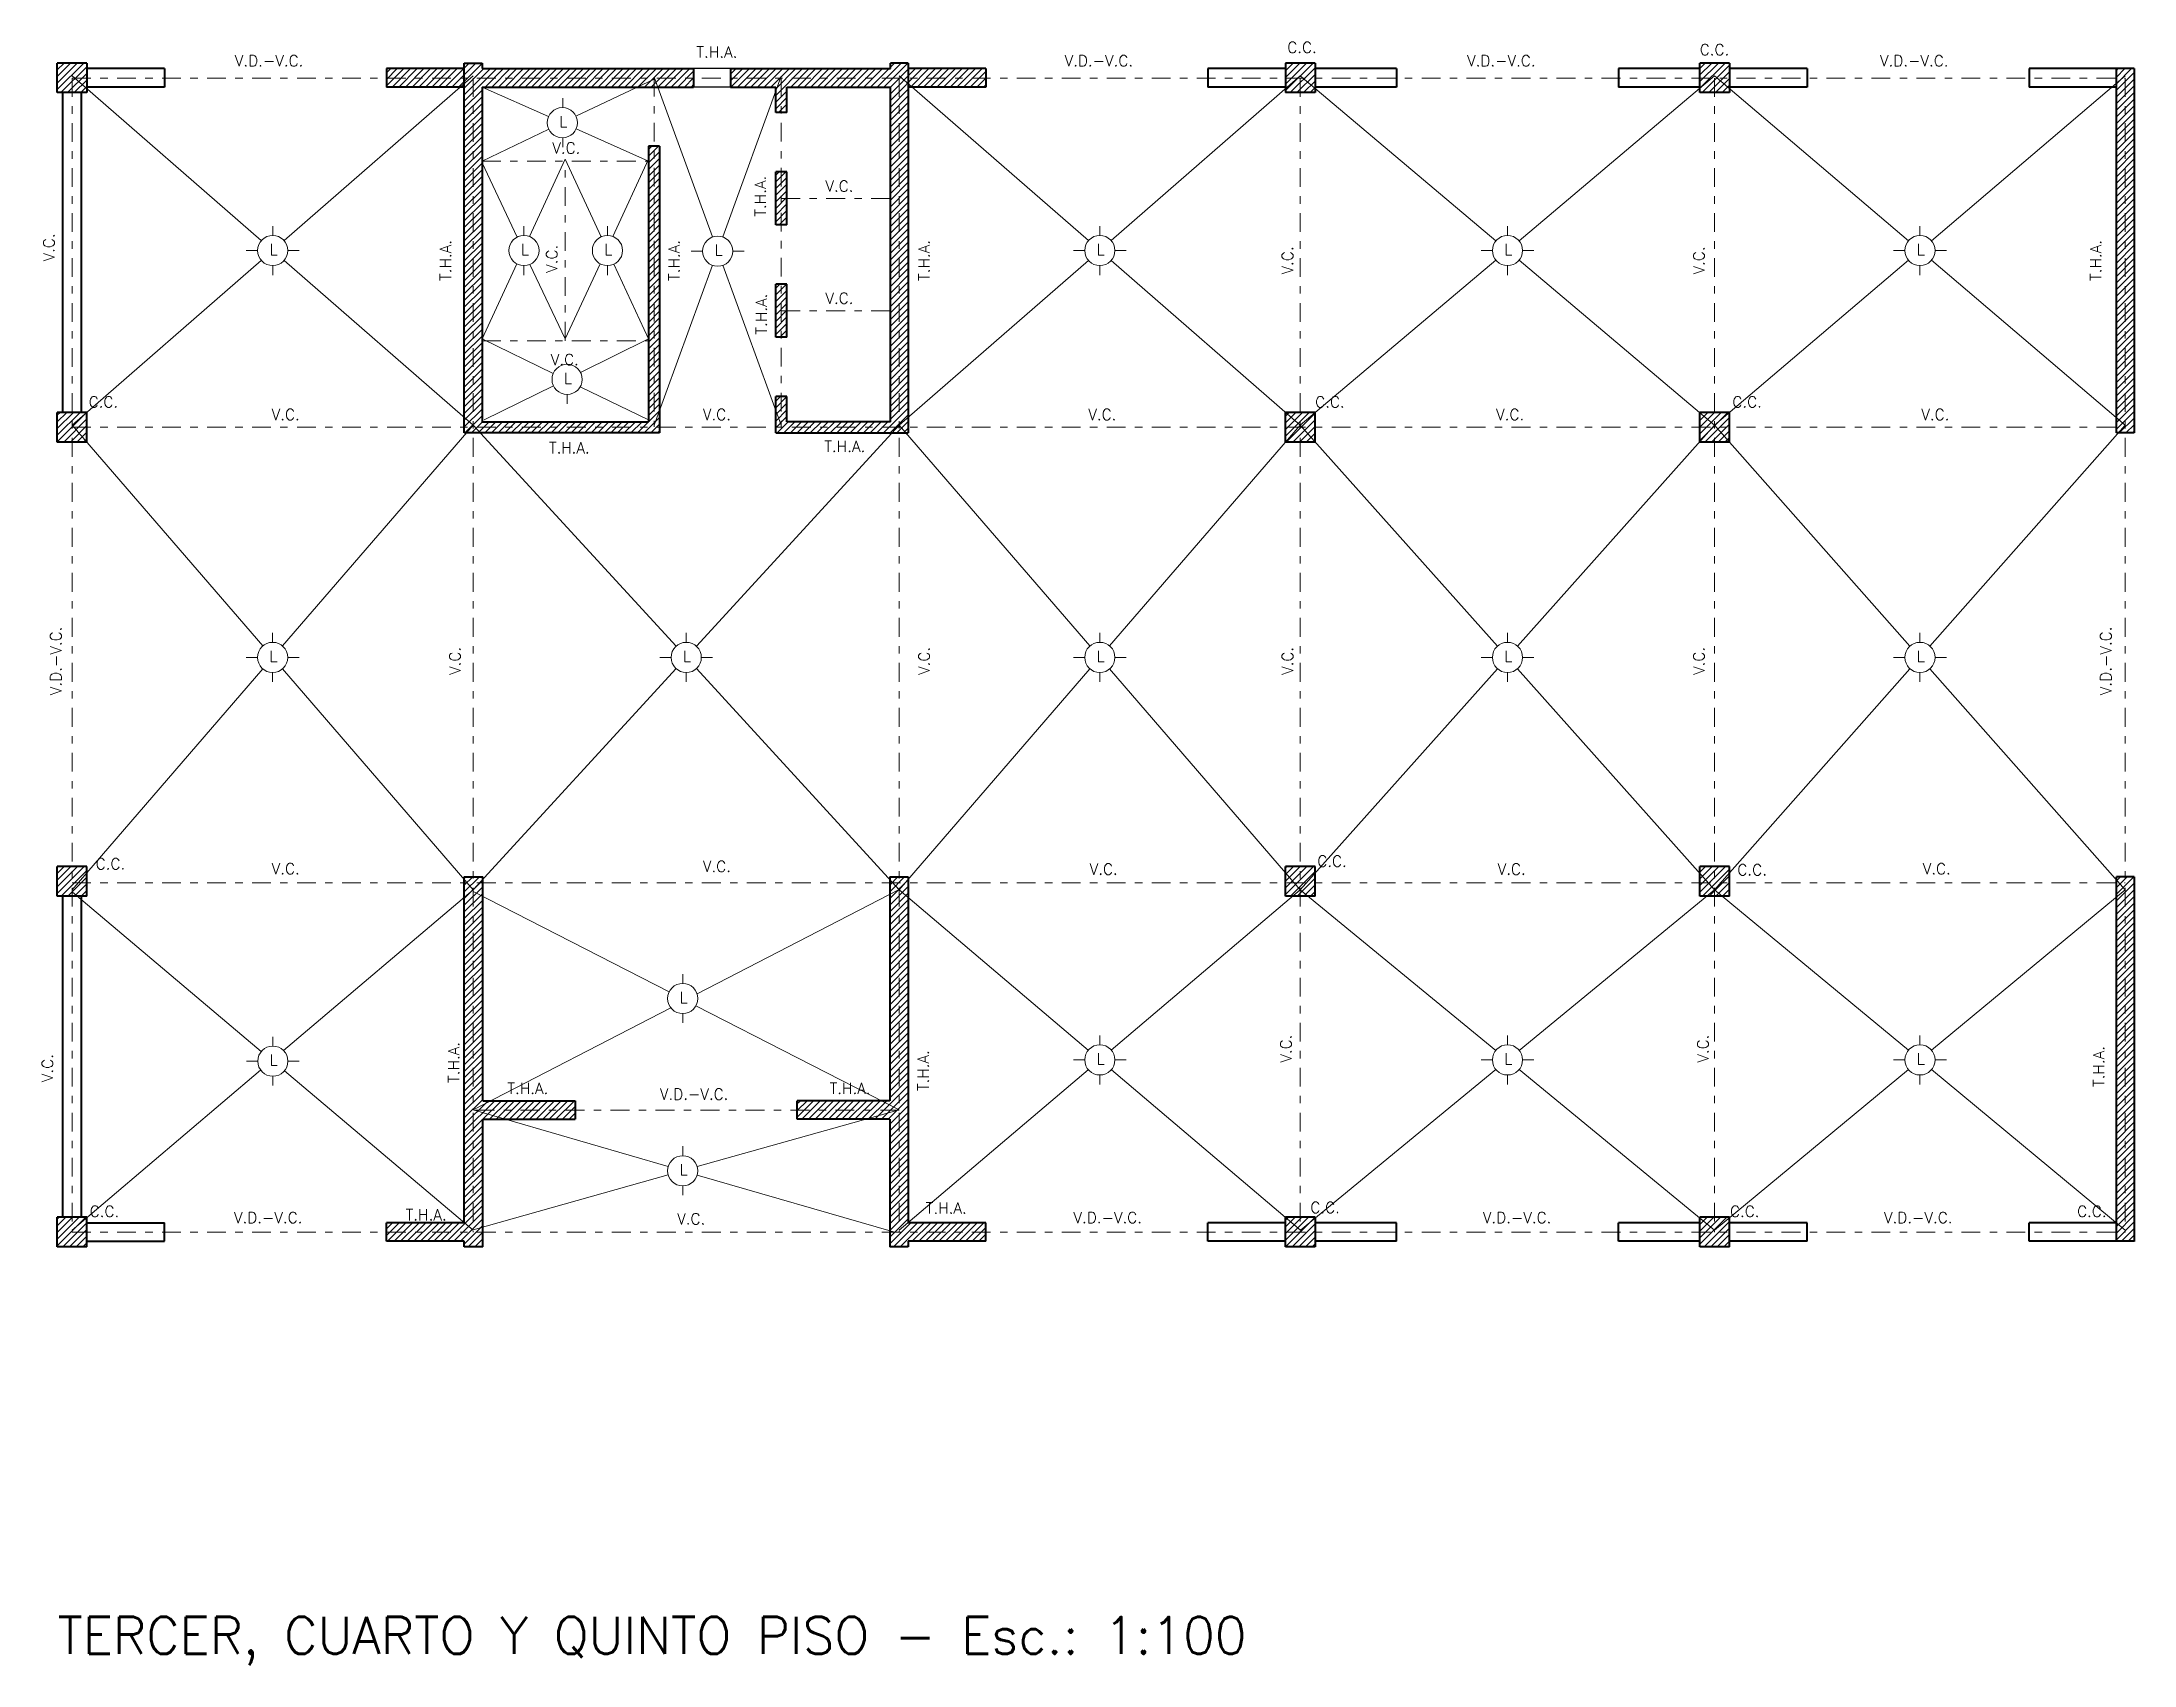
# Model space of a CAD drawing. Extents: x 952 to 1351, y -109 to 188.
# Drawn here: x 1158.03 to 1186.31, y -44.75 to -22.81 of the extents above; entities that cross this region are included whole.
import ezdxf

# ---------------------------------------------------------------- set-up
doc = ezdxf.new("R2010")
doc.units = 0
doc.header["$LTSCALE"] = 0.5
doc.linetypes.add('DASHDOTX2', pattern=[50.8, 25.4, -12.7, 0, -12.7])
for name, color, linetype, lineweight in [('Detalles 01', 8, 'CONTINUOUS', 9), ('Losas', 133, 'CONTINUOUS', 9), ('Muros corte', 7, 'CONTINUOUS', 40), ('Muros vista', 253, 'CONTINUOUS', 25), ('Punta 01', 6, 'CONTINUOUS', 9), ('Punta 05', 52, 'CONTINUOUS', 50), ('Vigas', 120, 'DASHDOTX2', 18)]:
    doc.layers.add(name, color=color, linetype=linetype, lineweight=lineweight)
doc.styles.add('Texto 1.5 mm', font='simplex.shx', dxfattribs={"height": 0.15})
doc.styles.add('Texto 5 mm', font='simplex.shx', dxfattribs={"height": 0.5})

msp = doc.modelspace()

# ---------------------------------------------------------------- texts
at = {"layer": 'Punta 01', "lineweight": 20, "char_height": 0.15, "width": 0.7584, "attachment_point": 2, "style": 'Texto 1.5 mm'}
for s, insert in [('T.H.A.', (1167.151, -22.871)), ('C.C.', (1175.059, -22.807)), ('C.C.', (1180.634, -22.838)), ('V.D.-V.C.', (1161.098, -22.988)), ('V.D.-V.C.', (1172.313, -22.988)), ('V.D.-V.C.', (1177.753, -22.988)), ('V.D.-V.C.', (1183.334, -22.988)), ('L', (1165.074, -23.812)), ('V.C.', (1165.115, -24.167)), ('V.C.', (1168.807, -24.682)), ('L', (1161.158, -25.539)), ('L', (1164.555, -25.539)), ('L', (1165.683, -25.539)), ('L', (1167.173, -25.547)), ('L', (1172.337, -25.539)), ('L', (1177.847, -25.539)), ('L', (1183.422, -25.539)), ('V.C.', (1168.807, -26.198)), ('V.C.', (1165.095, -27.027)), ('L', (1165.138, -27.281)), ('C.C.', (1158.859, -27.6)), ('C.C.', (1175.436, -27.6)), ('C.C.', (1181.075, -27.6)), ('V.C.', (1161.323, -27.77)), ('V.C.', (1167.151, -27.77)), ('V.C.', (1172.36, -27.77)), ('V.C.', (1177.872, -27.77)), ('V.C.', (1183.619, -27.77)), ('T.H.A.', (1165.156, -28.22)), ('T.H.A.', (1168.879, -28.201)), ('L', (1161.157, -31.039)), ('L', (1166.747, -31.039)), ('L', (1172.337, -31.039)), ('L', (1177.847, -31.039)), ('L', (1183.422, -31.039)), ('C.C.', (1158.954, -33.843)), ('V.C.', (1161.323, -33.908)), ('V.C.', (1167.151, -33.877)), ('V.C.', (1172.379, -33.915)), ('C.C.', (1175.465, -33.807)), ('V.C.', (1177.892, -33.915)), ('C.C.', (1181.143, -33.924)), ('V.C.', (1183.638, -33.909)), ('L', (1166.7, -35.649)), ('L', (1172.337, -36.479)), ('L', (1177.847, -36.479)), ('L', (1183.422, -36.479)), ('L', (1161.161, -36.495)), ('T.H.A.', (1164.596, -36.878)), ('V.D.-V.C.', (1166.843, -36.956)), ('T.H.A.', (1168.951, -36.878)), ('L', (1166.701, -37.977)), ('C.C.', (1158.873, -38.54)), ('V.D.-V.C.', (1161.086, -38.625)), ('T.H.A.', (1163.221, -38.587)), ('V.C.', (1166.804, -38.642)), ('T.H.A.', (1170.251, -38.496)), ('V.D.-V.C.', (1172.433, -38.625)), ('C.C.', (1175.371, -38.488)), ('V.D.-V.C.', (1177.966, -38.625)), ('C.C.', (1181.043, -38.54)), ('V.D.-V.C.', (1183.388, -38.625)), ('C.C.', (1185.734, -38.54))]:
    msp.add_mtext(s, dxfattribs=dict(at, insert=insert))
at = {"layer": 'Punta 01', "lineweight": 20, "char_height": 0.15, "width": 0.7584, "attachment_point": 2, "rotation": 90, "style": 'Texto 1.5 mm'}
for s, insert in [('T.H.A.', (1167.661, -24.894)), ('V.C.', (1158.047, -25.586)), ('T.H.A.', (1163.408, -25.762)), ('V.C.', (1164.843, -25.74)), ('T.H.A.', (1166.496, -25.762)), ('T.H.A.', (1169.875, -25.762)), ('V.C.', (1174.787, -25.762)), ('V.C.', (1180.348, -25.762)), ('T.H.A.', (1185.712, -25.762)), ('T.H.A.', (1167.675, -26.487)), ('V.D.-V.C.', (1158.141, -31.175)), ('V.D.-V.C.', (1185.848, -31.175)), ('V.C.', (1163.535, -31.175)), ('V.C.', (1169.875, -31.175)), ('V.C.', (1174.787, -31.175)), ('V.C.', (1180.348, -31.175)), ('T.H.A.', (1163.519, -36.602)), ('T.H.A.', (1169.864, -36.713)), ('V.C.', (1174.766, -36.416)), ('V.C.', (1180.402, -36.416)), ('T.H.A.', (1185.751, -36.657)), ('V.C.', (1158.027, -36.679))]:
    msp.add_mtext(s, dxfattribs=dict(at, insert=insert))
at = {"layer": 'Punta 05', "lineweight": 20, "insert": (1158.238, -44.097), "char_height": 0.5, "width": 23.18874, "attachment_point": 1, "style": 'Texto 5 mm'}
msp.add_mtext('TERCER, CUARTO Y QUINTO PISO - Esc.: 1:100', dxfattribs=at)

# ---------------------------------------------------------------- hatches: boundary and pattern name
at = {"layer": 'Detalles 01', "lineweight": 20, "ltscale": 0.02}
h = msp.add_hatch(dxfattribs=at)
h.set_pattern_fill('ANSI31', color=256, scale=0.02, style=0)
h.set_pattern_definition([(45, (362.901285, -46.84568), (-0.0449012806, 0.0449012806), [])])
h.paths.add_polyline_path([(1158.636, -23.094), (1158.236, -23.094), (1158.236, -23.494), (1158.636, -23.494)])
h.paths.add_polyline_path([(1158.636, -27.817), (1158.236, -27.817), (1158.236, -28.217), (1158.636, -28.217)])
h.paths.add_polyline_path([(1158.636, -33.956), (1158.236, -33.956), (1158.236, -34.356), (1158.636, -34.356)])
h.paths.add_polyline_path([(1158.636, -38.694), (1158.236, -38.694), (1158.236, -39.094), (1158.636, -39.094)])
h.paths.add_polyline_path([(1163.986, -37.369), (1165.236, -37.369), (1165.236, -37.119), (1163.986, -37.119), (1163.986, -34.094), (1163.736, -34.094), (1163.736, -38.769), (1162.686, -38.769), (1162.686, -39.019), (1163.736, -39.019), (1163.736, -39.094), (1163.986, -39.094)])
h.paths.add_polyline_path([(1169.736, -34.094), (1169.486, -34.094), (1169.486, -37.119), (1168.236, -37.119), (1168.236, -37.369), (1169.486, -37.369), (1169.486, -39.094), (1169.736, -39.094), (1169.736, -39.019), (1170.786, -39.019), (1170.786, -38.769), (1169.736, -38.769)])
h.paths.add_polyline_path([(1169.736, -23.094), (1169.496, -23.094), (1169.496, -23.169), (1167.336, -23.169), (1167.336, -23.419), (1167.946, -23.419), (1167.946, -23.763), (1168.096, -23.763), (1168.096, -23.419), (1169.496, -23.419), (1169.496, -27.944), (1168.096, -27.944), (1168.096, -27.599), (1167.946, -27.599), (1167.946, -28.094), (1169.736, -28.094)])
h.paths.add_polyline_path([(1163.976, -23.419), (1166.836, -23.419), (1166.836, -23.169), (1163.976, -23.169), (1163.976, -23.094), (1163.736, -23.094), (1163.736, -28.094), (1166.376, -28.094), (1166.376, -24.219), (1166.226, -24.219), (1166.226, -27.944), (1163.976, -27.944)])
h.paths.add_polyline_path([(1163.736, -23.169), (1162.686, -23.169), (1162.686, -23.419), (1163.736, -23.419)])
h.paths.add_polyline_path([(1170.786, -23.169), (1169.736, -23.169), (1169.736, -23.419), (1170.786, -23.419)])
h.paths.add_polyline_path([(1168.096, -24.563), (1167.946, -24.563), (1167.946, -25.281), (1168.096, -25.281)], flags=17)
h.paths.add_polyline_path([(1168.096, -26.081), (1167.946, -26.081), (1167.946, -26.799), (1168.096, -26.799)], flags=17)
h.paths.add_polyline_path([(1175.236, -23.094), (1174.836, -23.094), (1174.836, -23.494), (1175.236, -23.494)])
h.paths.add_polyline_path([(1175.236, -27.817), (1174.836, -27.817), (1174.836, -28.217), (1175.236, -28.217)])
h.paths.add_polyline_path([(1175.236, -33.956), (1174.836, -33.956), (1174.836, -34.356), (1175.236, -34.356)])
h.paths.add_polyline_path([(1175.236, -38.694), (1174.836, -38.694), (1174.836, -39.094), (1175.236, -39.094)])
h.paths.add_polyline_path([(1180.836, -38.694), (1180.436, -38.694), (1180.436, -39.094), (1180.836, -39.094)])
h.paths.add_polyline_path([(1180.836, -33.956), (1180.436, -33.956), (1180.436, -34.356), (1180.836, -34.356)])
h.paths.add_polyline_path([(1180.836, -27.817), (1180.436, -27.817), (1180.436, -28.217), (1180.836, -28.217)])
h.paths.add_polyline_path([(1180.836, -23.094), (1180.436, -23.094), (1180.436, -23.494), (1180.836, -23.494)])
h.paths.add_polyline_path([(1186.306, -23.169), (1186.066, -23.169), (1186.066, -28.094), (1186.306, -28.094)])
h.paths.add_polyline_path([(1186.306, -34.094), (1186.066, -34.094), (1186.066, -39.019), (1186.306, -39.019)])

# ---------------------------------------------------------------- linework, layer by layer
at = {"layer": 'Losas', "ltscale": 0.02}
for p, q in [((1158.437, -23.268), (1160.993, -25.494)), ((1161.3, -25.493), (1163.856, -23.268)), ((1163.976, -23.419), (1164.875, -23.818)), ((1166.301, -23.311), (1165.246, -23.813)), ((1166.301, -23.286), (1167.091, -25.445)), ((1167.229, -25.444), (1168.021, -23.273)), ((1172.172, -25.494), (1169.616, -23.268)), ((1172.48, -25.494), (1175.036, -23.268)), ((1175.036, -23.268), (1177.68, -25.496)), ((1180.636, -23.268), (1177.992, -25.496)), ((1183.255, -25.496), (1180.636, -23.268)), ((1183.566, -25.496), (1186.186, -23.268)), ((1165.068, -23.697), (1165.068, -23.57)), ((1164.878, -23.989), (1163.976, -24.418)), ((1165.248, -23.984), (1166.226, -24.418)), ((1165.068, -24.232), (1165.068, -24.105)), ((1163.976, -24.444), (1164.45, -25.446)), ((1165.101, -24.393), (1164.617, -25.437)), ((1165.587, -25.442), (1165.101, -24.393)), ((1165.742, -25.437), (1166.226, -24.393)), ((1161.147, -25.424), (1161.147, -25.297)), ((1164.543, -25.424), (1164.543, -25.297)), ((1165.671, -25.424), (1165.671, -25.297)), ((1172.326, -25.424), (1172.326, -25.297)), ((1177.836, -25.424), (1177.836, -25.297)), ((1183.411, -25.424), (1183.411, -25.297)), ((1160.789, -25.628), (1160.942, -25.628)), ((1161.351, -25.628), (1161.504, -25.628)), ((1166.804, -25.637), (1166.957, -25.637)), ((1167.365, -25.637), (1167.518, -25.637)), ((1171.968, -25.628), (1172.122, -25.628)), ((1172.53, -25.628), (1172.683, -25.628)), ((1177.478, -25.628), (1177.632, -25.628)), ((1178.04, -25.628), (1178.193, -25.628)), ((1183.053, -25.628), (1183.207, -25.628)), ((1183.615, -25.628), (1183.768, -25.628)), ((1158.436, -27.987), (1160.992, -25.761)), ((1161.147, -25.959), (1161.147, -25.832)), ((1161.3, -25.762), (1163.856, -27.987)), ((1164.446, -25.807), (1163.976, -26.823)), ((1164.543, -25.959), (1164.543, -25.832)), ((1164.624, -25.815), (1165.101, -26.823)), ((1165.101, -26.823), (1165.571, -25.806)), ((1165.671, -25.959), (1165.671, -25.832)), ((1166.226, -26.823), (1165.758, -25.812)), ((1166.301, -27.987), (1167.089, -25.828)), ((1167.231, -25.828), (1168.021, -27.987)), ((1169.616, -27.987), (1172.172, -25.762)), ((1172.326, -25.959), (1172.326, -25.832)), ((1175.036, -27.987), (1172.48, -25.762)), ((1177.68, -25.759), (1175.036, -27.987)), ((1177.836, -25.959), (1177.836, -25.832)), ((1177.992, -25.759), (1180.636, -27.987)), ((1180.636, -27.987), (1183.255, -25.76)), ((1183.411, -25.959), (1183.411, -25.832)), ((1186.186, -27.987), (1183.566, -25.76)), ((1164.938, -27.291), (1163.976, -26.823)), ((1166.226, -26.823), (1165.307, -27.276)), ((1164.941, -27.456), (1164.004, -27.918)), ((1165.126, -27.701), (1165.126, -27.574)), ((1166.226, -27.918), (1165.304, -27.469)), ((1158.436, -27.987), (1161.012, -30.973)), ((1161.279, -30.973), (1163.856, -27.987)), ((1163.856, -27.987), (1166.598, -30.977)), ((1169.616, -27.987), (1166.874, -30.977)), ((1172.192, -30.973), (1169.616, -27.987)), ((1172.459, -30.973), (1175.036, -27.987)), ((1175.036, -27.987), (1177.7, -30.975)), ((1180.636, -27.987), (1177.972, -30.975)), ((1183.276, -30.975), (1180.636, -27.987)), ((1183.546, -30.975), (1186.186, -27.987)), ((1161.146, -30.924), (1161.146, -30.797)), ((1166.736, -30.924), (1166.736, -30.797)), ((1172.326, -30.924), (1172.326, -30.797)), ((1177.836, -30.924), (1177.836, -30.797)), ((1183.411, -30.924), (1183.411, -30.797)), ((1158.436, -34.268), (1161.012, -31.282)), ((1160.788, -31.128), (1160.942, -31.128)), ((1161.146, -31.459), (1161.146, -31.332)), ((1161.279, -31.282), (1163.856, -34.268)), ((1161.35, -31.128), (1161.503, -31.128)), ((1166.598, -31.278), (1163.856, -34.268)), ((1166.378, -31.128), (1166.532, -31.128)), ((1166.736, -31.459), (1166.736, -31.332)), ((1166.874, -31.278), (1169.616, -34.268)), ((1166.94, -31.128), (1167.093, -31.128)), ((1169.616, -34.268), (1172.192, -31.282)), ((1171.968, -31.128), (1172.122, -31.128)), ((1172.326, -31.459), (1172.326, -31.332)), ((1175.036, -34.268), (1172.459, -31.282)), ((1172.53, -31.128), (1172.683, -31.128)), ((1177.7, -31.28), (1175.036, -34.268)), ((1177.478, -31.128), (1177.632, -31.128)), ((1177.836, -31.459), (1177.836, -31.332)), ((1177.972, -31.28), (1180.636, -34.268)), ((1178.04, -31.128), (1178.193, -31.128)), ((1180.636, -34.268), (1183.276, -31.281)), ((1183.053, -31.128), (1183.207, -31.128)), ((1183.411, -31.459), (1183.411, -31.332)), ((1186.186, -34.268), (1183.546, -31.281)), ((1183.615, -31.128), (1183.768, -31.128)), ((1158.442, -34.301), (1160.993, -36.453)), ((1161.295, -36.442), (1163.856, -34.268)), ((1163.856, -34.294), (1166.504, -35.65)), ((1169.616, -34.264), (1166.883, -35.677)), ((1169.616, -34.268), (1172.17, -36.436)), ((1172.481, -36.436), (1175.036, -34.268)), ((1175.036, -34.268), (1177.678, -36.439)), ((1180.636, -34.268), (1177.994, -36.439)), ((1183.254, -36.438), (1180.636, -34.268)), ((1183.568, -36.438), (1186.186, -34.268)), ((1166.689, -35.534), (1166.689, -35.407)), ((1166.527, -35.862), (1163.856, -37.244)), ((1166.867, -35.836), (1169.616, -37.244)), ((1166.689, -36.069), (1166.689, -35.942)), ((1161.149, -36.381), (1161.149, -36.254)), ((1172.326, -36.364), (1172.326, -36.237)), ((1177.836, -36.364), (1177.836, -36.237)), ((1183.411, -36.364), (1183.411, -36.237)), ((1158.436, -38.868), (1160.984, -36.705)), ((1160.792, -36.585), (1160.945, -36.585)), ((1161.305, -36.716), (1163.856, -38.868)), ((1161.353, -36.585), (1161.506, -36.585)), ((1169.616, -38.868), (1172.17, -36.7)), ((1171.968, -36.568), (1172.122, -36.568)), ((1172.482, -36.7), (1175.037, -38.868)), ((1172.53, -36.568), (1172.683, -36.568)), ((1177.678, -36.698), (1175.037, -38.868)), ((1177.478, -36.568), (1177.632, -36.568)), ((1177.993, -36.698), (1180.636, -38.868)), ((1178.04, -36.568), (1178.193, -36.568)), ((1180.636, -38.868), (1183.254, -36.698)), ((1183.053, -36.568), (1183.207, -36.568)), ((1186.186, -38.868), (1183.568, -36.698)), ((1183.615, -36.568), (1183.768, -36.568)), ((1161.149, -36.916), (1161.149, -36.789)), ((1172.326, -36.899), (1172.326, -36.772)), ((1177.836, -36.899), (1177.836, -36.772)), ((1183.411, -36.899), (1183.411, -36.772)), ((1163.856, -37.244), (1166.493, -38.01)), ((1169.616, -37.244), (1166.886, -38.011)), ((1166.689, -37.863), (1166.689, -37.736)), ((1166.493, -38.122), (1163.856, -38.864)), ((1166.885, -38.124), (1169.536, -38.894)), ((1166.689, -38.398), (1166.689, -38.271))]:
    msp.add_line(p, q, dxfattribs=at)
for centre in [(1165.062, -23.901), (1161.147, -25.628), (1164.543, -25.628), (1165.671, -25.628), (1167.161, -25.637), (1172.326, -25.628), (1177.836, -25.628), (1183.411, -25.628), (1165.126, -27.37), (1161.146, -31.128), (1166.736, -31.128), (1172.326, -31.128), (1177.836, -31.128), (1183.411, -31.128), (1166.689, -35.738), (1161.149, -36.585), (1172.326, -36.568), (1177.836, -36.568), (1183.411, -36.568), (1166.689, -38.067)]:
    msp.add_circle(centre, 0.204, dxfattribs=at)
at = {"layer": 'Muros corte'}
for p, q in [((1158.636, -23.094), (1158.236, -23.094)), ((1158.236, -23.494), (1158.236, -23.094)), ((1158.636, -23.094), (1158.636, -23.494)), ((1159.686, -23.169), (1158.636, -23.169)), ((1159.686, -23.169), (1159.686, -23.419)), ((1163.736, -23.169), (1162.686, -23.169)), ((1162.686, -23.169), (1162.686, -23.419)), ((1163.736, -28.094), (1163.736, -23.094)), ((1163.736, -23.094), (1163.976, -23.094)), ((1163.976, -23.094), (1163.976, -23.169)), ((1163.976, -23.169), (1166.836, -23.169)), ((1166.836, -23.169), (1166.836, -23.419)), ((1167.336, -23.169), (1167.336, -23.419)), ((1167.336, -23.169), (1169.496, -23.169)), ((1169.736, -23.094), (1169.496, -23.094)), ((1169.496, -23.169), (1169.496, -23.094)), ((1169.736, -23.094), (1169.736, -28.094)), ((1170.786, -23.169), (1169.736, -23.169)), ((1170.786, -23.169), (1170.786, -23.419)), ((1174.836, -23.169), (1173.786, -23.169)), ((1173.786, -23.169), (1173.786, -23.419)), ((1175.236, -23.094), (1174.836, -23.094)), ((1174.836, -23.094), (1174.836, -23.494)), ((1175.236, -23.094), (1175.236, -23.494)), ((1176.336, -23.169), (1175.236, -23.169)), ((1176.336, -23.169), (1176.336, -23.419)), ((1180.436, -23.169), (1179.336, -23.169)), ((1179.336, -23.169), (1179.336, -23.419)), ((1180.836, -23.094), (1180.436, -23.094)), ((1180.436, -23.494), (1180.436, -23.094)), ((1180.836, -23.094), (1180.836, -23.494)), ((1181.886, -23.169), (1180.836, -23.169)), ((1181.886, -23.169), (1181.886, -23.419)), ((1186.306, -23.169), (1184.886, -23.169)), ((1184.886, -23.169), (1184.886, -23.419)), ((1186.066, -28.094), (1186.066, -23.167)), ((1186.306, -23.167), (1186.306, -28.094)), ((1159.686, -23.419), (1158.636, -23.419)), ((1163.736, -23.419), (1162.686, -23.419)), ((1163.976, -23.419), (1166.836, -23.419)), ((1163.976, -23.419), (1163.976, -27.944)), ((1167.336, -23.419), (1167.946, -23.419)), ((1167.946, -23.763), (1167.946, -23.419)), ((1168.096, -23.419), (1169.496, -23.419)), ((1168.096, -23.763), (1168.096, -23.419)), ((1169.496, -27.944), (1169.496, -23.419)), ((1170.786, -23.419), (1169.736, -23.419)), ((1174.836, -23.419), (1173.786, -23.419)), ((1176.336, -23.419), (1175.236, -23.419)), ((1180.436, -23.419), (1179.336, -23.419)), ((1181.886, -23.419), (1180.836, -23.419)), ((1186.066, -23.419), (1184.886, -23.419)), ((1158.636, -23.494), (1158.236, -23.494)), ((1158.306, -23.494), (1158.306, -27.817)), ((1158.556, -23.494), (1158.556, -27.817)), ((1175.236, -23.494), (1174.836, -23.494)), ((1180.836, -23.494), (1180.436, -23.494)), ((1168.096, -23.763), (1167.946, -23.763)), ((1166.226, -24.219), (1166.226, -27.944)), ((1166.376, -24.219), (1166.226, -24.219)), ((1166.376, -24.219), (1166.376, -28.094)), ((1167.946, -25.281), (1167.946, -24.563)), ((1168.096, -24.563), (1167.946, -24.563)), ((1168.096, -25.281), (1168.096, -24.563)), ((1168.096, -25.281), (1167.946, -25.281)), ((1168.096, -26.081), (1167.946, -26.081)), ((1167.946, -26.799), (1167.946, -26.081)), ((1168.096, -26.799), (1168.096, -26.081)), ((1168.096, -26.799), (1167.946, -26.799)), ((1167.946, -28.094), (1167.946, -27.599)), ((1168.096, -27.599), (1167.946, -27.599)), ((1168.096, -27.944), (1168.096, -27.599)), ((1158.636, -27.817), (1158.236, -27.817)), ((1158.236, -28.217), (1158.236, -27.817)), ((1158.636, -28.217), (1158.636, -27.817)), ((1163.976, -27.944), (1166.226, -27.944)), ((1169.496, -27.944), (1168.096, -27.944)), ((1175.236, -27.817), (1174.836, -27.817)), ((1174.836, -28.217), (1174.836, -27.817)), ((1175.236, -28.217), (1175.236, -27.817)), ((1180.836, -27.817), (1180.436, -27.817)), ((1180.436, -28.217), (1180.436, -27.817)), ((1180.836, -28.217), (1180.836, -27.817)), ((1158.636, -28.217), (1158.236, -28.217)), ((1166.376, -28.094), (1163.736, -28.094)), ((1167.946, -28.094), (1169.736, -28.094)), ((1175.236, -28.217), (1174.836, -28.217)), ((1180.836, -28.217), (1180.436, -28.217)), ((1186.306, -28.094), (1186.066, -28.094)), ((1186.261, -28.094), (1186.111, -28.094)), ((1158.636, -33.956), (1158.236, -33.956)), ((1158.236, -34.356), (1158.236, -33.956)), ((1158.636, -34.356), (1158.636, -33.956)), ((1163.736, -34.094), (1163.986, -34.094)), ((1163.736, -38.769), (1163.736, -34.094)), ((1163.986, -37.119), (1163.986, -34.094)), ((1169.486, -34.094), (1169.486, -37.119)), ((1169.486, -34.094), (1169.736, -34.094)), ((1169.736, -34.094), (1169.736, -38.769)), ((1175.236, -33.956), (1174.836, -33.956)), ((1174.836, -34.356), (1174.836, -33.956)), ((1175.236, -34.356), (1175.236, -33.956)), ((1180.836, -33.956), (1180.436, -33.956)), ((1180.436, -34.356), (1180.436, -33.956)), ((1180.836, -34.356), (1180.836, -33.956)), ((1186.306, -34.094), (1186.066, -34.094)), ((1186.066, -39.021), (1186.066, -34.094)), ((1186.306, -34.094), (1186.306, -39.021)), ((1158.636, -34.356), (1158.236, -34.356)), ((1158.306, -34.356), (1158.306, -38.694)), ((1158.556, -34.356), (1158.556, -38.694)), ((1175.236, -34.356), (1174.836, -34.356)), ((1180.836, -34.356), (1180.436, -34.356)), ((1163.986, -37.119), (1165.236, -37.119)), ((1165.236, -37.119), (1165.236, -37.369)), ((1168.236, -37.369), (1168.236, -37.119)), ((1169.486, -37.119), (1168.236, -37.119)), ((1163.986, -37.369), (1165.236, -37.369)), ((1163.986, -39.094), (1163.986, -37.369)), ((1169.486, -37.369), (1168.236, -37.369)), ((1169.486, -37.369), (1169.486, -39.094)), ((1158.636, -38.694), (1158.236, -38.694)), ((1158.236, -39.094), (1158.236, -38.694)), ((1158.636, -39.094), (1158.636, -38.694)), ((1175.236, -38.694), (1174.836, -38.694)), ((1174.836, -39.094), (1174.836, -38.694)), ((1175.236, -38.694), (1175.236, -39.094)), ((1180.836, -38.694), (1180.436, -38.694)), ((1180.436, -39.094), (1180.436, -38.694)), ((1180.836, -39.094), (1180.836, -38.694)), ((1158.636, -38.769), (1159.686, -38.769)), ((1158.636, -39.019), (1159.686, -39.019)), ((1159.686, -39.019), (1159.686, -38.769)), ((1163.736, -38.769), (1162.686, -38.769)), ((1162.686, -39.019), (1162.686, -38.769)), ((1163.736, -39.019), (1162.686, -39.019)), ((1163.736, -39.094), (1163.736, -39.019)), ((1170.786, -38.769), (1169.736, -38.769)), ((1170.786, -39.019), (1169.736, -39.019)), ((1169.736, -39.019), (1169.736, -39.094)), ((1170.786, -39.019), (1170.786, -38.769)), ((1174.836, -38.769), (1173.786, -38.769)), ((1173.786, -39.019), (1173.786, -38.769)), ((1174.836, -39.019), (1173.786, -39.019)), ((1176.336, -38.769), (1175.236, -38.769)), ((1176.336, -39.019), (1175.236, -39.019)), ((1176.336, -39.019), (1176.336, -38.769)), ((1180.436, -38.769), (1179.336, -38.769)), ((1179.336, -39.019), (1179.336, -38.769)), ((1180.436, -39.019), (1179.336, -39.019)), ((1181.886, -38.769), (1180.836, -38.769)), ((1181.886, -39.019), (1180.836, -39.019)), ((1181.886, -39.019), (1181.886, -38.769)), ((1186.066, -38.769), (1184.886, -38.769)), ((1184.886, -39.019), (1184.886, -38.769)), ((1186.306, -39.019), (1184.886, -39.019)), ((1158.636, -39.094), (1158.236, -39.094)), ((1163.986, -39.094), (1163.736, -39.094)), ((1169.736, -39.094), (1169.486, -39.094)), ((1175.236, -39.094), (1174.836, -39.094)), ((1180.836, -39.094), (1180.436, -39.094))]:
    msp.add_line(p, q, dxfattribs=at)
at = {"layer": 'Muros vista'}
for p, q in [((1167.336, -23.169), (1166.836, -23.169)), ((1167.336, -23.419), (1166.836, -23.419))]:
    msp.add_line(p, q, dxfattribs=at)
at = {"layer": 'Vigas', "lineweight": 20, "ltscale": 0.02}
for p, q in [((1158.436, -23.298), (1186.186, -23.298)), ((1158.436, -23.298), (1158.436, -38.896)), ((1163.856, -23.298), (1163.856, -38.896)), ((1166.301, -23.294), (1166.301, -28.013)), ((1168.021, -23.294), (1168.021, -28.013)), ((1169.616, -23.298), (1169.616, -38.896)), ((1175.036, -23.298), (1175.036, -38.896)), ((1180.636, -23.298), (1180.636, -38.896)), ((1186.186, -23.298), (1186.186, -38.896)), ((1163.976, -24.418), (1166.226, -24.418)), ((1165.101, -26.848), (1165.101, -24.418)), ((1168.021, -24.926), (1169.496, -24.926)), ((1168.021, -26.445), (1169.496, -26.445)), ((1163.976, -26.848), (1166.226, -26.848)), ((1158.436, -28.017), (1186.186, -28.017)), ((1158.436, -34.174), (1186.186, -34.174)), ((1169.616, -37.248), (1163.856, -37.248)), ((1158.436, -38.896), (1186.186, -38.896))]:
    msp.add_line(p, q, dxfattribs=at)

msp.set_redraw_order([(e.dxf.handle, doc.entitydb.next_handle()) for e in msp.query("TEXT MTEXT ATTDEF DIMENSION ARC_DIMENSION")])  # texts and dimensions are drawn at this point

doc.saveas('drawing.dxf')
